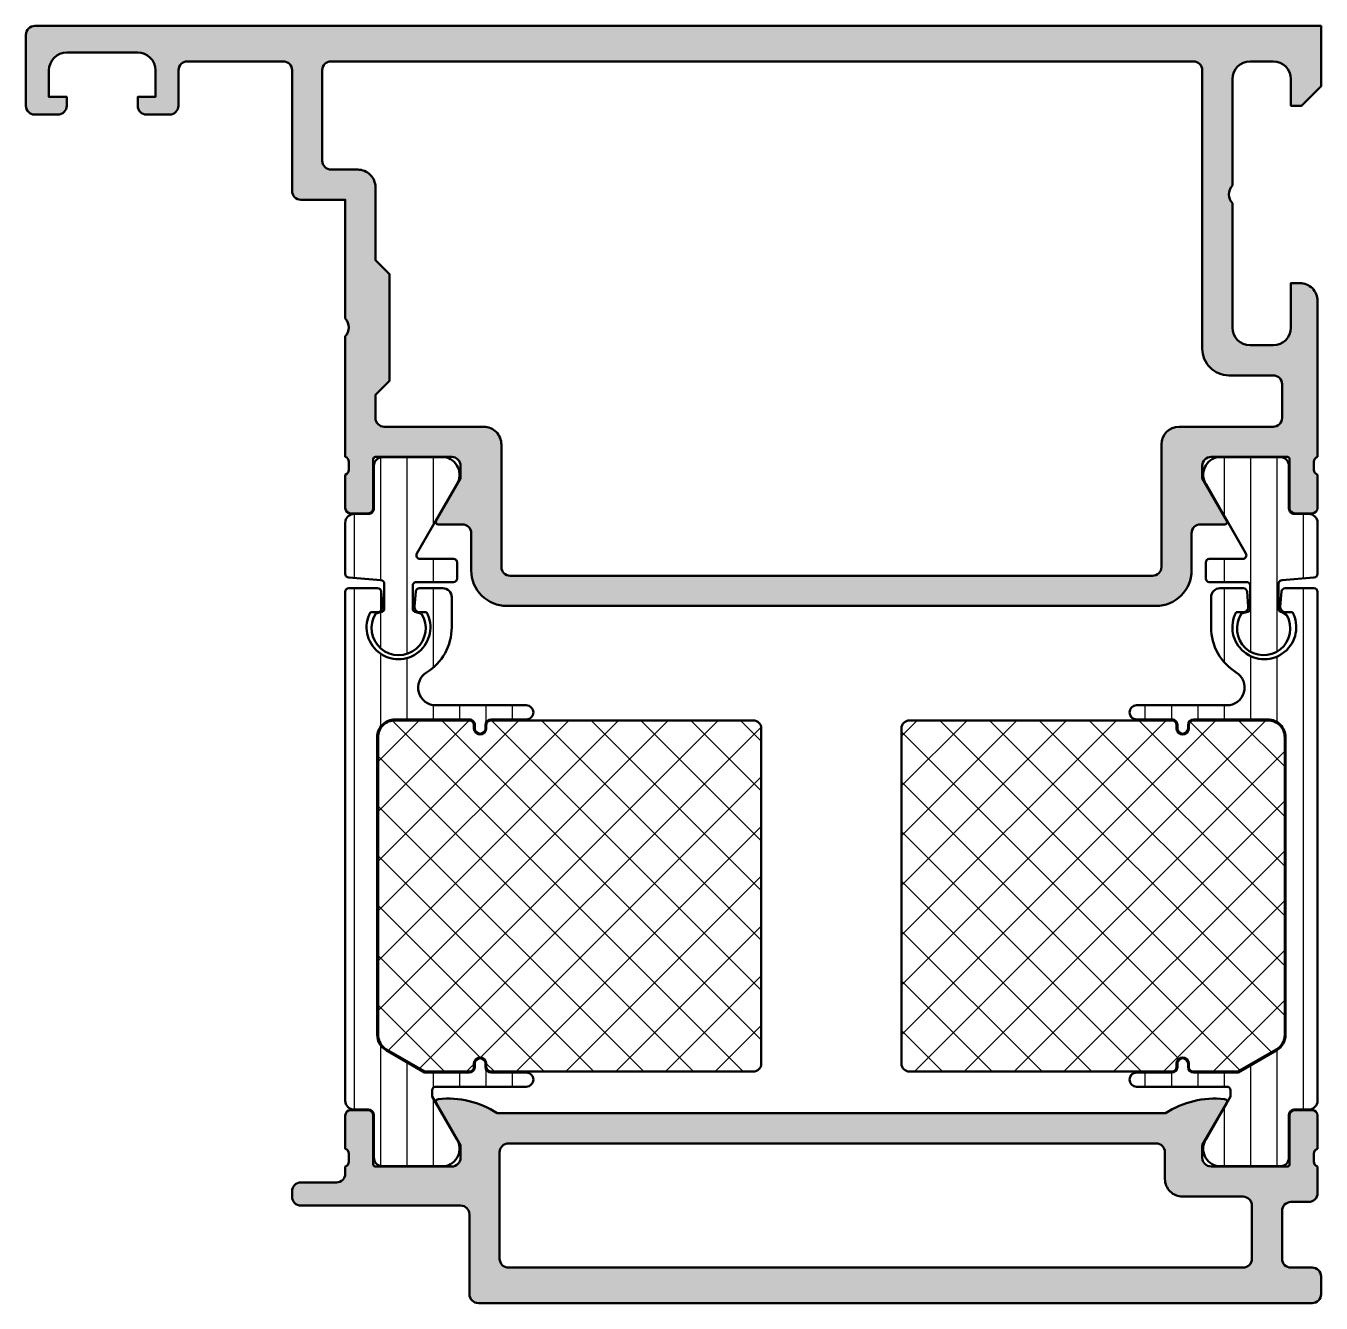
# Model space of a CAD drawing. Extents: x -20 to 53, y 3 to 75.
import ezdxf

# ---------------------------------------------------------------- set-up
doc = ezdxf.new("R2010")
doc.units = 0
for name, color, linetype, lineweight in [('0S-Alu contour', 7, 'Continuous', 50), ('0S-Alu hatch', 252, 'Continuous', 25), ('0S-Plastic contour', 254, 'Continuous', 50), ('0S-Plastic hatch', 253, 'Continuous', 25), ('0S-PT contour', 91, 'Continuous', 50), ('0S-PT hatch', 103, 'Continuous', 25)]:
    doc.layers.add(name, color=color, linetype=linetype, lineweight=lineweight)
pattern_1 = [(90, (0, 0), (-1.4859, 0), [])]
pattern_2 = [(135, (0, 0), (-1.403165018917055, -1.403165018917055), []), (225, (0, 0), (1.403165018917055, -1.403165018917055), [])]

# ---------------------------------------------------------------- blocks, each defined once
blk = doc.blocks.new('398120__7F44C3CD_49FF_48DA_9946_6EBFAB16C471_')
at = {"layer": '0S-Alu hatch'}
h = blk.add_hatch(color=256, dxfattribs=at)
edge = h.paths.add_edge_path()
edge.add_line((-20.00000000000014, 74.49995422154768), (-20.00000000000014, 70.5000000000101))
edge.add_arc((-19.49996948242184, 70.50003051757781), 0.5000305185095606, 180.0034968421549, 269.9965031559772)
edge.add_line((-19.50000000000522, 69.99999999999952), (-18.19999694824747, 69.99999999999942))
edge.add_arc((-18.19996642880189, 70.4999694833525), 0.4999694842845764, 269.9965025156924, 360.0069945406403)
edge.add_line((-17.69999694824283, 70.50003051850898), (-17.69999694824245, 71.00000000000021))
edge.add_line((-17.69999694824245, 71.00000000000021), (-18.69999694824249, 70.99999999999989))
edge.add_line((-18.69999694824249, 70.99999999999989), (-18.6999969482424, 72.49999999999962))
edge.add_ellipse((-17.69993187314494, 72.49993492490219), major_axis=(-1.000065077214713, 0), ratio=1, start_angle=270.0037282858344, end_angle=359.99627171418564, ccw=False)
edge.add_line((-17.69999694824279, 73.49999999999964), (-13.69999694824283, 73.49999999999987))
edge.add_ellipse((-13.70001368614057, 72.49998326210176), major_axis=(-1.000016738038183, 0), ratio=1, start_angle=180.0009589945736, end_angle=269.99904100515363, ccw=False)
edge.add_line((-12.69999694824246, 72.49999999999476), (-12.69999694824246, 70.99999999999976))
edge.add_line((-12.69999694824246, 70.99999999999976), (-13.69999694824246, 70.99999999999976))
edge.add_line((-13.69999694824246, 70.99999999999976), (-13.69999694824248, 70.49999999999963))
edge.add_arc((-13.1999862182868, 70.5000107299551), 0.5000107300708054, 180.0012295357285, 269.998770464053)
edge.add_line((-13.19999694824234, 69.99999999999942), (-11.89999389648511, 69.99999999999974))
edge.add_arc((-11.89998357637414, 70.4999896798893), 0.4999896799960634, 269.9988173779864, 360.0011826219717)
edge.add_line((-11.39999389648459, 70.49999999999989), (-11.39999389648439, 72.49999999999984))
edge.add_ellipse((-10.8999857345269, 72.4999918380425), major_axis=(-0.5000081620241157, 0), ratio=1, start_angle=270.0009352761508, end_angle=359.99906472380104, ccw=False)
edge.add_line((-10.89999389648425, 73), (-5.499984741216451, 72.99999999999964))
edge.add_ellipse((-5.499969481490372, 72.50003051501756), major_axis=(-0.4999694852149618, 0), ratio=1, start_angle=179.993005459464, end_angle=270.001748742527, ccw=False)
edge.add_line((-5.000000000000929, 72.49996947986187), (-5.00000000000022, 65.69967314111987))
edge.add_arc((-4.499991838042667, 65.6996813030772), 0.500008162024169, 180.0009352761989, 269.9990647238342)
edge.add_line((-4.500000000000156, 65.19967314111965), (-2.000000000000191, 65.19968839990882))
edge.add_line((-2.000000000000191, 65.19968839990882), (-2.000000000000476, 58.50017020381471))
edge.add_ellipse((-2.525024219871684, 58.00016275935323), major_axis=(-0.7250226727270529, 0), ratio=1, start_angle=136.3989482371451, end_angle=223.6019249855691, ccw=False)
edge.add_line((-1.999992379642259, 57.50016331663996), (-2.000000000000305, 50.70000762939465))
edge.add_ellipse((-2.078836446543364, 50.43248703740153), major_axis=(-0.2788950563274458, 0), ratio=1, start_angle=178.835410625902, end_angle=253.5801235805051, ccw=False)
edge.add_line((-1.799999000000303, 50.42681862940315), (-1.799999000000305, 49.97322462940316))
edge.add_ellipse((-2.078867095643474, 49.96756396992609), major_axis=(-0.2789255417371507, 0), ratio=1, start_angle=106.42459455535479, end_angle=181.1628700728881, ccw=False)
edge.add_line((-2.000000000000305, 49.70002062940316), (-2.000000000000305, 47.82000962939465))
edge.add_arc((-1.700000000000301, 47.82000962939465), 0.3000000000000043, 180, 270)
edge.add_line((-1.700000000000301, 47.52000962939464), (-0.7200256809575336, 47.52000962939464))
edge.add_arc((-0.7200256809575265, 47.82000962939465), 0.3000000000000114, 269.9999999999986, 360)
edge.add_line((-0.4200256809575152, 47.82000962939465), (-0.4200256809575081, 50.58000762939465))
edge.add_ellipse((-0.3000256809575194, 50.58000762939465), major_axis=(-0.1199999999999886, 0), ratio=1, start_angle=269.9999999999992, end_angle=360, ccw=False)
edge.add_line((-0.3000256809575177, 50.70000762939464), (3.999999999999829, 50.70000762939411))
edge.add_ellipse((4.000010320110637, 50.20001794950506), major_axis=(-0.4999896799955616, 0), ratio=1, start_angle=179.9988173777202, end_angle=270.0011826219962, ccw=False)
edge.add_line((4.499999999999694, 50.20000762939445), (4.499999999999637, 49.49999542236381))
edge.add_line((4.499999999999637, 49.49999542236381), (3.111755371093124, 47.09548492431588))
edge.add_arc((3.238705966638747, 47.03879453779883), 0.1390332824644504, 155.9366245845909, 266.6097434881473)
edge.add_line((3.230484008788778, 46.90000457763617), (4.59999999999917, 46.90000457763659))
edge.add_ellipse((4.599999999999586, 46.40000457763622), major_axis=(-0.5000000000003766, 0), ratio=1, start_angle=180, end_angle=270.00000000004775, ccw=False)
edge.add_line((5.099999999999962, 46.40000457763622), (5.099999999999489, 44.30290475058338))
edge.add_arc((7.099999999999297, 44.30290475058348), 1.999999999999808, 180, 270.000000000008)
edge.add_line((7.099999999999575, 42.30290475058366), (43.7000030517566, 42.3029047505839))
edge.add_arc((43.70000305175729, 44.30290475058366), 1.999999999999765, 269.9999999999803, 360)
edge.add_line((45.70000305175706, 44.30290475058366), (45.70000305175724, 46.40000457763706))
edge.add_ellipse((46.20000305175707, 46.40000457763685), major_axis=(-0.4999999999998224, 0), ratio=1, start_angle=270, end_angle=360, ccw=False)
edge.add_line((46.20000305175707, 46.90000457763667), (47.56953430175797, 46.90000457763639))
edge.add_arc((47.56129753256982, 47.03880353374124), 0.1390431392858201, 273.396129949632, 384.0575019780871)
edge.add_line((47.68826293945269, 47.09548492431632), (46.30001831054687, 49.49999542236342))
edge.add_line((46.30001831054687, 49.49999542236342), (46.30001831054662, 50.20000762940475))
edge.add_ellipse((46.8000030538527, 50.20002288958054), major_axis=(-0.4999847435389595, 0), ratio=1, start_angle=-90.00699432653659, end_angle=0.0017487408159126971, ccw=False)
edge.add_line((46.80006408900364, 50.7000076293941), (51.10002873271433, 50.69998678683136))
edge.add_ellipse((51.10002873271433, 50.57998678683136), major_axis=(-0.1199999999999974, 0), ratio=1, start_angle=180, end_angle=270, ccw=False)
edge.add_line((51.22002873271433, 50.57998678683135), (51.22002873271433, 47.81998878683135))
edge.add_arc((51.52002873271434, 47.81998878683135), 0.2999999999999971, 180, 270)
edge.add_line((51.52002873271434, 47.51998878683136), (52.50000305175713, 47.51998878683135))
edge.add_arc((52.50000305175713, 47.81998878683135), 0.2999999999999971, 270, 360)
edge.add_line((52.80000305175712, 47.81998878683135), (52.80000305175712, 49.69999978683988))
edge.add_ellipse((52.87887014740029, 49.96754312736282), major_axis=(-0.2789255417371423, 0), ratio=1, start_angle=-1.1628700728879835, end_angle=73.57540544464621, ccw=False)
edge.add_line((52.60000205175712, 49.97320378683988), (52.60000205175712, 50.42679778683987))
edge.add_ellipse((52.87883949830016, 50.43246619483824), major_axis=(-0.2788950563274235, 0), ratio=1, start_angle=-73.58012358050843, end_angle=1.16458937409692, ccw=False)
edge.add_line((52.80000305175712, 50.69998678683135), (52.80000305175802, 59.50001525878858))
edge.add_arc((51.80000305164117, 59.5000152587884), 1.000000000116848, 0, 90.00087426482477)
edge.add_line((51.79998779284144, 60.50001525878883), (51.30000305175758, 60.50001525878837))
edge.add_line((51.30000305175758, 60.50001525878837), (51.30000305175755, 58.00001525878904))
edge.add_ellipse((50.29991565428418, 58.00010265625176), major_axis=(-1.000087401292189, 0), ratio=1, start_angle=90.00501389832198, end_angle=179.994992931788, ccw=False)
edge.add_line((50.30000317096655, 57.00001525878882), (48.99995434284195, 57.00001525878914))
edge.add_ellipse((49.0000131405705, 58.00007405651776), major_axis=(-1.00005879945709, 0), ratio=1, start_angle=0.0033686639744132663, end_angle=89.9966313363829, ccw=False)
edge.add_line((47.99995434284189, 58.00001525878674), (47.99995434284205, 65.00001526045014))
edge.add_ellipse((48.52492478359081, 65.49998366327691), major_axis=(-0.7249568038753034, 0), ratio=1, start_angle=-43.60785378746351, end_angle=43.602621782773895, ccw=False)
edge.add_line((47.99999999999957, 66.00000000206674), (47.99999999999974, 71.99999999999967))
edge.add_ellipse((49.00005492741263, 71.99994507258666), major_axis=(-1.000054928921317, 0), ratio=1, start_angle=270.0031469360502, end_angle=359.9968530639975, ccw=False)
edge.add_line((49.00000000000029, 72.99999999999955), (50.30000305175783, 72.99999999999987))
edge.add_ellipse((50.29997722375012, 71.99997417199238), major_axis=(-1.000025828341028, 0), ratio=1, start_angle=180.0014797973691, end_angle=269.9985202023853, ccw=False)
edge.add_line((51.3000030517576, 71.99999999999582), (51.3000030517576, 70.49999999999964))
edge.add_line((51.3000030517576, 70.49999999999964), (51.89999389648392, 70.49999999999997))
edge.add_line((51.89999389648392, 70.49999999999997), (52.99999999999955, 71.60000610351526))
edge.add_line((52.99999999999955, 71.60000610351526), (52.99999999999999, 74.99999999999999))
edge.add_line((52.99999999999999, 74.99999999999999), (-19.50000000000576, 74.99999999999987))
edge.add_arc((-19.50001526018644, 74.50001525669366), 0.4999847435390949, 89.998251258746, 180.0069943259561)
edge = h.paths.add_edge_path()
edge.add_ellipse((-2.799996947776421, 72.50000305129183), major_axis=(-0.4999847419092302, 0), ratio=1, start_angle=-89.99825141756958, end_angle=0.0017485271769146493, ccw=False)
edge.add_line((-2.800012206571089, 72.99998779296821), (45.79995434283734, 72.99998779296858))
edge.add_ellipse((45.79998486228364, 72.50001830961637), major_axis=(-0.4999694842837123, 0), ratio=1, start_angle=179.9930054594119, end_angle=270.0034974843906, ccw=False)
edge.add_line((46.29995434284183, 72.49995727446024), (46.29995434284181, 56.80001068115172))
edge.add_arc((47.79995434284164, 56.80001068115172), 1.499999999999836, 180, 270.0000000000041)
edge.add_line((47.79995434284175, 55.30001068115189), (50.30000305175736, 55.30001068115199))
edge.add_ellipse((50.30000305175754, 54.80001068115221), major_axis=(-0.4999999999997798, 0), ratio=1, start_angle=180, end_angle=270.00000000002035, ccw=False)
edge.add_line((50.80000305175732, 54.80001068115223), (50.80000305175758, 52.90001068115215))
edge.add_ellipse((50.300003051758, 52.90001068115215), major_axis=(-0.4999999999995782, 0), ratio=1, start_angle=89.99999999996339, end_angle=180, ccw=False)
edge.add_line((50.30000305175768, 52.40001068115258), (45.00001831055003, 52.40001068115223))
edge.add_arc((45.00001831055, 51.40001068115229), 0.9999999999999253, 89.99999999999837, 179.9998349564778)
edge.add_line((44.00001831055423, 51.40001356172532), (44.00000305175705, 44.5028742330046))
edge.add_ellipse((43.49999232068499, 44.50291548324206), major_axis=(-0.5000107327736103, 0), ratio=1, start_angle=90.00122966388119, end_angle=179.9952731724382, ccw=False)
edge.add_line((43.50000305175703, 44.0029047505836), (7.299999999999755, 44.00290475058338))
edge.add_ellipse((7.300010731072752, 44.50291548324301), major_axis=(-0.5000107327747856, 0), ratio=1, start_angle=0.004726827407694145, end_angle=89.99877033601058, ccw=False)
edge.add_line((6.799999999999506, 44.50287423300653), (6.799984741218906, 51.40001068115086))
edge.add_arc((5.799986788374745, 51.40001272830808), 0.9999979528462567, 359.9998827062908, 450.000117294064)
edge.add_line((5.799984741211325, 52.40001068115225), (0.2000032607960023, 52.40001068115201))
edge.add_ellipse((0.2000032607957252, 52.90001068115227), major_axis=(-0.5000000000002629, 0), ratio=1, start_angle=0, end_angle=90.00000000003178, ccw=False)
edge.add_line((-0.2999967392045448, 52.9000106811521), (-0.2999967392046514, 54.20015538529471))
edge.add_line((-0.2999967392046514, 54.20015538529471), (0.5000076203579908, 55.00015974485743))
edge.add_line((0.5000076203579908, 55.00015974485743), (0.5000076203579411, 61.00016574321989))
edge.add_line((0.5000076203579411, 61.00016574321989), (-0.2999967392047864, 61.80017010278243))
edge.add_line((-0.2999967392047864, 61.80017010278243), (-0.2999818984778458, 65.89967640190994))
edge.add_arc((-1.29997005404752, 65.89967277857994), 0.9999881555762389, 0.0002076039762187, 90.00066666754309)
edge.add_line((-1.299981689453346, 66.89966093408847), (-2.7999816894527, 66.89966093408862))
edge.add_ellipse((-2.799992009563439, 67.39965061408486), major_axis=(-0.4999896801027469, 0), ratio=1, start_angle=-0.0011826219716795094, end_angle=90.00118262198811, ccw=False)
edge.add_line((-3.299981689559672, 67.39966093419524), (-3.299981689452827, 72.49998779297933))
at = {"layer": '0S-Alu contour', "color": 7}
for points in [[(-20.00000000000014, 74.49995422154768), (-20.00000000000014, 70.5000000000101)], [(51.3000030517576, 71.99999999999582), (51.3000030517576, 70.49999999999964), (51.89999389648392, 70.49999999999997), (52.99999999999955, 71.60000610351526), (52.99999999999999, 74.99999999999999), (-19.50000000000576, 74.99999999999987)], [(-17.69999694824279, 73.49999999999964), (-13.69999694824283, 73.49999999999987)], [(-17.69999694824283, 70.50003051850898), (-17.69999694824245, 71.00000000000021), (-18.69999694824249, 70.99999999999989), (-18.6999969482424, 72.49999999999962)], [(-12.69999694824246, 72.49999999999476), (-12.69999694824246, 70.99999999999976), (-13.69999694824246, 70.99999999999976), (-13.69999694824248, 70.49999999999963)], [(-11.39999389648459, 70.49999999999989), (-11.39999389648439, 72.49999999999984)], [(-10.89999389648425, 73), (-5.499984741216451, 72.99999999999964)], [(-5.000000000000929, 72.49996947986187), (-5.00000000000022, 65.69967314111987)], [(-3.299981689559672, 67.39966093419524), (-3.299981689452827, 72.49998779297933)], [(-2.800012206571089, 72.99998779296821), (45.79995434283734, 72.99998779296858)], [(46.29995434284183, 72.49995727446024), (46.29995434284181, 56.80001068115172)], [(49.00000000000029, 72.99999999999955), (50.30000305175783, 72.99999999999987)], [(47.99999999999957, 66.00000000206674), (47.99999999999974, 71.99999999999967)], [(-19.50000000000522, 69.99999999999952), (-18.19999694824747, 69.99999999999942)], [(-13.19999694824234, 69.99999999999942), (-11.89999389648511, 69.99999999999974)], [(-1.299981689453346, 66.89966093408847), (-2.7999816894527, 66.89966093408862)], [(-0.2999967392045448, 52.9000106811521), (-0.2999967392046514, 54.20015538529471), (0.5000076203579908, 55.00015974485743), (0.5000076203579411, 61.00016574321989), (-0.2999967392047864, 61.80017010278243), (-0.2999818984778458, 65.89967640190994)], [(-4.500000000000156, 65.19967314111965), (-2.000000000000191, 65.19968839990882), (-2.000000000000476, 58.50017020381471)], [(47.99995434284189, 58.00001525878674), (47.99995434284205, 65.00001526045014)], [(51.79998779284144, 60.50001525878883), (51.30000305175758, 60.50001525878837), (51.30000305175755, 58.00001525878904)], [(52.80000305175712, 50.69998678683135), (52.80000305175802, 59.50001525878858)], [(-1.999992379642259, 57.50016331663996), (-2.000000000000305, 50.70000762939465)], [(50.30000317096655, 57.00001525878882), (48.99995434284195, 57.00001525878914)], [(47.79995434284175, 55.30001068115189), (50.30000305175736, 55.30001068115199)], [(50.80000305175732, 54.80001068115223), (50.80000305175758, 52.90001068115215)], [(5.799984741211325, 52.40001068115225), (0.2000032607960022, 52.40001068115201)], [(50.30000305175768, 52.40001068115258), (45.00001831055003, 52.40001068115223)], [(6.799999999999506, 44.50287423300653), (6.799984741218906, 51.40001068115086)], [(44.00001831055423, 51.40001356172532), (44.00000305175705, 44.5028742330046)], [(-1.799999000000303, 50.42681862940315), (-1.799999000000305, 49.97322462940316)], [(-0.4200256809575152, 47.82000962939465), (-0.4200256809575081, 50.58000762939465)], [(-0.3000256809575177, 50.70000762939464), (3.999999999999829, 50.70000762939411)], [(46.80006408900364, 50.7000076293941), (51.10002873271433, 50.69998678683136)], [(51.22002873271433, 50.57998678683135), (51.22002873271433, 47.81998878683135)], [(52.60000205175712, 49.97320378683988), (52.60000205175712, 50.42679778683987)], [(-2.000000000000305, 49.70002062940316), (-2.000000000000305, 47.82000962939465)], [(4.499999999999694, 50.20000762939445), (4.499999999999637, 49.49999542236381), (3.111755371093124, 47.09548492431588)], [(47.68826293945269, 47.09548492431632), (46.30001831054687, 49.49999542236342), (46.30001831054662, 50.20000762940475)], [(52.80000305175712, 47.81998878683135), (52.80000305175712, 49.69999978683988)], [(-1.700000000000301, 47.52000962939464), (-0.7200256809575336, 47.52000962939464)], [(51.52002873271434, 47.51998878683136), (52.50000305175713, 47.51998878683135)], [(3.230484008788778, 46.90000457763617), (4.59999999999917, 46.90000457763659)], [(46.20000305175707, 46.90000457763667), (47.56953430175797, 46.90000457763639)], [(5.099999999999962, 46.40000457763622), (5.099999999999489, 44.30290475058338)], [(45.70000305175706, 44.30290475058366), (45.70000305175724, 46.40000457763706)], [(43.50000305175703, 44.0029047505836), (7.299999999999755, 44.00290475058338)], [(7.099999999999575, 42.30290475058366), (43.7000030517566, 42.3029047505839)]]:
    blk.add_lwpolyline(points, dxfattribs=at)
for centre, radius, start, end in [((-19.50001526018644, 74.50001525669366), 0.4999847435390949, 89.998251258746, 180.0069943259561), ((-19.49996948242184, 70.50003051757781), 0.5000305185095606, 180.0034968421549, 269.9965031559772), ((-18.19996642880189, 70.4999694833525), 0.4999694842845764, 269.9965025156924, 0.0069945406403398), ((-13.1999862182868, 70.5000107299551), 0.5000107300708054, 180.0012295357285, 269.998770464053), ((-11.89998357637414, 70.4999896798893), 0.4999896799960634, 269.9988173779864, 0.0011826219716948), ((-1.29997005404752, 65.89967277857994), 0.9999881555762389, 0.0002076039762187, 90.00066666754309), ((-4.499991838042667, 65.6996813030772), 0.500008162024169, 180.0009352761989, 269.9990647238342), ((51.80000305164117, 59.5000152587884), 1.000000000116848, 0, 90.00087426482477), ((47.79995434284164, 56.80001068115172), 1.499999999999836, 180, 270.0000000000041), ((5.799986788374745, 51.40001272830808), 0.9999979528462567, 359.9998827062908, 90.00011729406407), ((45.00001831055, 51.40001068115229), 0.9999999999999253, 89.99999999999837, 179.9998349564778), ((-1.700000000000301, 47.82000962939465), 0.3000000000000043, 180, 270), ((-0.7200256809575265, 47.82000962939465), 0.3000000000000114, 269.9999999999986, 0), ((51.52002873271434, 47.81998878683135), 0.2999999999999971, 180, 270), ((52.50000305175713, 47.81998878683135), 0.2999999999999971, 270, 0), ((3.238705966638747, 47.03879453779883), 0.1390332824644504, 155.9366245845909, 266.6097434881473), ((47.56129753256982, 47.03880353374124), 0.1390431392858201, 273.396129949632, 24.05750197808718), ((7.099999999999297, 44.30290475058348), 1.999999999999808, 180, 270.000000000008), ((43.70000305175729, 44.30290475058366), 1.999999999999765, 269.9999999999803, 0)]:
    blk.add_arc(centre, radius, start, end, dxfattribs=at)
at = {"layer": '0S-Alu contour', "color": 7, "extrusion": (0, 0, -1)}
for centre, radius, start, end in [((17.69993187314494, 72.49993492490219), 1.000065077214713, 0.003728285814337, 89.99627171416557), ((13.70001368614057, 72.49998326210176), 1.000016738038183, 90.00095899484636, 179.9990410054264), ((10.8999857345269, 72.4999918380425), 0.5000081620241157, 0.0009352761989486, 89.99906472384919), ((5.499969481490372, 72.50003051501756), 0.4999694852149619, 89.998251257473, 180.0069945405361), ((2.799996947776421, 72.50000305129183), 0.4999847419092302, 359.9982514728231, 89.9982514175697), ((-45.79998486228364, 72.50001830961637), 0.4999694842837123, 89.99650251560941, 180.0069945405882), ((-49.00005492741263, 71.99994507258666), 1.000054928921317, 0.0031469360025308, 89.99685306394981), ((-50.29997722375012, 71.99997417199238), 1.000025828341028, 90.00147979761473, 179.9985202026309), ((2.799992009563439, 67.39965061408486), 0.4999896801027469, 269.9988173780119, 0.0011826219716948), ((-48.52492478359081, 65.49998366327691), 0.7249568038753034, 316.3973782172261, 43.60785378746349), ((2.525024219871684, 58.00016275935323), 0.7250226727270529, 136.3980750144309, 223.601051762855), ((-49.0000131405705, 58.00007405651776), 1.00005879945709, 270.0033686636171, 359.9966313360256), ((-50.29991565428418, 58.00010265625176), 1.000087401292189, 180.0050070682121, 269.994986101678), ((-50.30000305175754, 54.80001068115221), 0.4999999999997798, 89.99999999997966, 180), ((-0.2000032607957252, 52.90001068115227), 0.5000000000002629, 269.9999999999682, 0), ((-50.300003051758, 52.90001068115215), 0.4999999999995782, 180, 270.0000000000366), ((2.078836446543364, 50.43248703740153), 0.2788950563274458, 106.4198764194949, 181.1645893740981), ((0.3000256809575194, 50.58000762939465), 0.1199999999999886, 0, 90.00000000000081), ((-4.000010320110637, 50.20001794950506), 0.4999896799955616, 89.9988173780038, 180.0011826222798), ((-46.8000030538527, 50.20002288958054), 0.4999847435389595, 359.9982512591841, 90.00699432653659), ((-51.10002873271433, 50.57998678683136), 0.1199999999999974, 90, 180), ((-52.87883949830016, 50.43246619483824), 0.2788950563274235, 358.8354106259031, 73.58012358050841), ((2.078867095643474, 49.96756396992609), 0.2789255417371507, 178.8371299271119, 253.5754054446452), ((-52.87887014740029, 49.96754312736282), 0.2789255417371423, 286.4245945553538, 1.162870072888105), ((-4.599999999999586, 46.40000457763622), 0.5000000000003766, 89.99999999995227, 180), ((-46.20000305175707, 46.40000457763685), 0.4999999999998224, 0, 90), ((-7.300010731072752, 44.50291548324301), 0.5000107327747856, 270.0012296639894, 359.9952731725923), ((-43.49999232068499, 44.50291548324206), 0.5000107327736103, 180.0047268275618, 269.9987703361188)]:
    blk.add_arc(centre, radius, start, end, dxfattribs=at)
blk = doc.blocks.new('284683__A9B4111C_5430_49BA_9FA2_7F3553CD25BF___827B0CE9_3824_49E4_9172_0B1C0E0060BE_')
at = {"layer": '0S-Plastic hatch'}
h = blk.add_hatch(dxfattribs=at)
h.set_pattern_fill('ANSI31', color=256, scale=0.4680000000000001, angle=45, style=0)
h.set_pattern_definition(pattern_1)
edge = h.paths.add_edge_path()
edge.add_line((-2.000000000001961, 46.99000289441411), (-2.000000000001961, 44.10749724866215))
edge.add_arc((-1.799595988753964, 44.10788902240639), 0.2004043941907275, 180.1120085038914, 269.8836202750908)
edge.add_line((-1.800003051759773, 43.90748504163091), (-1.9682e-12, 43.74998382092778))
edge.add_ellipse((-0.0004042574476491, 43.54958264549837), major_axis=(-0.2004015831713157, 0), ratio=1, start_angle=180.1112080115298, end_angle=269.8844207674583, ccw=False)
edge.add_line((0.1999969482402264, 43.54997161389653), (0.1999969482402264, 42.14997581006352))
edge.add_ellipse((-0.0004070419554148, 42.15036757813797), major_axis=(-0.2004043731273318, 0), ratio=1, start_angle=90.11419246348783, end_angle=179.8879931053385, ccw=False)
edge.add_line((-7.6293964923e-06, 41.94996360303227), (-0.2820171814662515, 41.86917561648444))
edge.add_arc((1.008811198205485, 41.05304112653302), 1.527191347360967, 147.6966175416261, 391.8860983687579)
edge.add_line((2.30554918375423, 41.85975297613559), (1.999999999998038, 41.94996360303227))
edge.add_ellipse((2.000396591833435, 42.15036475752204), major_axis=(-0.200401546914977, 0), ratio=1, start_angle=0.11120204489219532, end_angle=89.8866123862843, ccw=False)
edge.add_line((1.79999542236132, 42.14997581006351), (1.79999542236132, 43.44999602795903))
edge.add_ellipse((2.000357587038885, 43.4496155242861), major_axis=(-0.2003625259805955, 0), ratio=1, start_angle=270.1044375530876, end_angle=359.891190892381, ccw=False)
edge.add_line((1.9999923706035, 43.64997771741215), (4.099990844724608, 43.64997771741215))
edge.add_arc((4.099594252889218, 43.85037887190192), 0.2004015469149663, 270.1133876137138, 359.8887979551078)
edge.add_line((4.29999542236132, 43.8499899244434), (4.29999542236132, 44.74998382092778))
edge.add_arc((4.099573298766927, 44.74957392014625), 0.2004225427558959, 0.1171804371410508, 89.8806339940371)
edge.add_line((4.099990844724608, 44.94999602795902), (2.212425701842377, 44.94999602795902))
edge.add_ellipse((2.212425701842377, 45.14999602795903), major_axis=(-0.2000000000000028, 0), ratio=1, start_angle=-29.879840183826218, end_angle=90, ccw=False)
edge.add_line((2.039011283690774, 45.24963256531928), (4.285481498097503, 49.1595468944141))
edge.add_arc((3.444228849106153, 49.70018181969126), 0.999996070924485, 327.2729839001594, 441.8183919481002)
edge.add_line((3.586539498097508, 50.68999989441412), (0.1099979999977592, 50.68999999999999))
edge.add_arc((0.109995360372686, 50.19000402256136), 0.4999959774455904, 89.99969751881414, 180.0003024817733)
edge.add_line((-0.3900006170659367, 50.19000138293116), (-0.3896686724080354, 47.79004449382715))
edge.add_ellipse((-0.68966866953847, 47.79000299999997), major_axis=(-0.2999999999999974, 0), ratio=1, start_angle=90.00000746561773, end_angle=180.0079247372468, ccw=False)
edge.add_line((-0.689668630448587, 47.49000299999997), (-1.500000065151766, 47.4900028944141))
edge.add_arc((-1.500000000001961, 46.99000289441412), 0.5, 90.00000746561778, 180)
at = {"layer": '0S-Plastic contour', "color": 7}
for points in [[(3.586539498097508, 50.68999989441412), (0.1099979999977592, 50.68999999999999)], [(-0.3900006170659367, 50.19000138293116), (-0.3896686724080354, 47.79004449382715)], [(2.039011283690774, 45.24963256531928), (4.285481498097503, 49.1595468944141)], [(-0.689668630448587, 47.49000299999997), (-1.500000065151766, 47.4900028944141)], [(-2.000000000001961, 46.99000289441411), (-2.000000000001961, 44.10749724866215)], [(4.099990844724608, 44.94999602795902), (2.212425701842377, 44.94999602795902)], [(4.29999542236132, 43.8499899244434), (4.29999542236132, 44.74998382092778)], [(-1.800003051759773, 43.90748504163091), (-1.9682e-12, 43.74998382092778)], [(0.1999969482402264, 43.54997161389653), (0.1999969482402264, 42.14997581006352)], [(1.79999542236132, 42.14997581006351), (1.79999542236132, 43.44999602795903)], [(1.9999923706035, 43.64997771741215), (4.099990844724608, 43.64997771741215)], [(-7.6293964923e-06, 41.94996360303227), (-0.2820171814662515, 41.86917561648444)], [(2.30554918375423, 41.85975297613559), (1.999999999998038, 41.94996360303227)]]:
    blk.add_lwpolyline(points, dxfattribs=at)
for centre, radius, start, end in [((0.109995360372686, 50.19000402256136), 0.4999959774455904, 89.99969751881414, 180.0003024817733), ((3.444228849106153, 49.70018181969126), 0.999996070924485, 327.2729839001594, 81.8183919481002), ((-1.500000000001961, 46.99000289441412), 0.5, 90.00000746561778, 180), ((4.099573298766927, 44.74957392014625), 0.2004225427558959, 0.1171804371410508, 89.8806339940371), ((-1.799595988753964, 44.10788902240639), 0.2004043941907275, 180.1120085038914, 269.8836202750908), ((4.099594252889218, 43.85037887190192), 0.2004015469149663, 270.1133876137138, 359.8887979551078), ((1.008811198205485, 41.05304112653302), 1.527191347360967, 147.6966175416261, 31.88609836875793)]:
    blk.add_arc(centre, radius, start, end, dxfattribs=at)
at = {"layer": '0S-Plastic contour', "color": 7, "extrusion": (0, 0, -1)}
for centre, radius, start, end in [((0.68966866953847, 47.79000299999997), 0.2999999999999974, 179.9920752627532, 269.9999925343823), ((-2.212425701842377, 45.14999602795903), 0.2000000000000028, 270, 29.87984018382625), ((0.0004042574476491, 43.54958264549837), 0.2004015831713157, 90.1155792325417, 179.8887919884702), ((-2.000357587038885, 43.4496155242861), 0.2003625259805955, 0.1088091076189598, 89.89556244691236), ((0.0004070419554148, 42.15036757813797), 0.2004043731273318, 180.1120068946615, 269.8858075365122), ((-2.000396591833435, 42.15036475752204), 0.200401546914977, 270.1133876137157, 359.8887979551078)]:
    blk.add_arc(centre, radius, start, end, dxfattribs=at)
blk = doc.blocks.new('284683__1F37A51E_91F3_4833_B183_6E9B24E6EA58___A45B7B43_540A_4FCF_8498_EE6A58F6BBFC_')
at = {"layer": '0S-Plastic hatch'}
h = blk.add_hatch(dxfattribs=at)
h.set_pattern_fill('ANSI31', color=256, scale=0.4680000000000001, angle=45, style=0)
h.set_pattern_definition(pattern_1)
edge = h.paths.add_edge_path()
edge.add_line((-2.00000610352076, 43.09995264472352), (-1.999999985073472, 14.40999689337648))
edge.add_arc((-1.499999985073486, 14.40999700000696), 0.5000000000000071, 180.0000122241782, 270.0000000000008)
edge.add_line((-1.499999985073479, 13.90999700000695), (-0.6896686666686449, 13.90999700000695))
edge.add_ellipse((-0.6896686666686513, 13.60999700000694), major_axis=(-0.3000000000000114, 0), ratio=1, start_angle=180, end_angle=269.99999999999875, ccw=False)
edge.add_line((-0.3896686666686406, 13.60999700000695), (-0.3900006170656596, 11.20999861707064))
edge.add_arc((0.109995360372956, 11.20999597744556), 0.4999959774455762, 179.9996975182267, 270.0003024811867)
edge.add_line((0.1099979999980363, 10.71000000000696), (3.586539498097501, 10.71000000000696))
edge.add_arc((3.444228849106146, 11.6998180747298), 0.9999960709244797, 278.1816080518999, 392.7270160998406)
edge.add_line((4.285481498097496, 12.24045300000696), (2.900003051755859, 14.64017239078946))
edge.add_line((2.900003051755859, 14.64017239078946), (2.900003051755859, 14.99996490500255))
edge.add_ellipse((3.100003051755848, 14.99996490500261), major_axis=(-0.1999999999999886, 0), ratio=1, start_angle=270.00000000001626, end_angle=360, ccw=False)
edge.add_line((3.100003051755791, 15.19996490500259), (8.199990844724617, 15.19996490500261))
edge.add_arc((8.199990844724617, 15.59995880148697), 0.3999938964843679, 270, 450)
edge.add_line((8.199990844724617, 15.99995269797134), (6.199987792966759, 15.99995269797146))
edge.add_ellipse((6.199987792966776, 16.29995269797143), major_axis=(-0.2999999999999794, 0), ratio=1, start_angle=0, end_angle=89.9999999999967, ccw=False)
edge.add_line((5.899987792966797, 16.29995269797144), (5.899987792966797, 16.49995269797137))
edge.add_arc((5.599992370603516, 16.49995269797126), 0.2999954223632812, 0, 180)
edge.add_line((5.299996948240234, 16.49995269797126), (5.299996948240234, 16.29995269797141))
edge.add_ellipse((4.999996948240096, 16.29995269797136), major_axis=(-0.3000000000001383, 0), ratio=1, start_angle=90.00000000001342, end_angle=180, ccw=False)
edge.add_line((4.999996948240166, 15.99995269797122), (2.473779296873168, 15.99995269797133))
edge.add_line((2.473779296873168, 15.99995269797133), (0.3000762939433983, 17.25468444556606))
edge.add_ellipse((0.8000825696618562, 18.12079275910141), major_axis=(-1.000074940458411, 0), ratio=1, start_angle=0.0011141101646217066, end_angle=60.0020636361113, ccw=False)
edge.add_line((-0.1999923706074895, 18.1207733127536), (-0.2000049806625128, 34.89997603090218))
edge.add_ellipse((0.7999950193369894, 34.89997711203387), major_axis=(-1.000000000000086, 0), ratio=1, start_angle=-89.99999999999551, end_angle=6.193832132339594e-05, ccw=False)
edge.add_line((0.7999950193369118, 35.89997711203395), (4.999996948240159, 35.89997711203372))
edge.add_ellipse((4.999996948240236, 35.59997711203373), major_axis=(-0.2999999999999971, 0), ratio=1, start_angle=180, end_angle=270.0000000000148, ccw=False)
edge.add_line((5.299996948240234, 35.59997711203372), (5.299996948240234, 35.39997711203385))
edge.add_arc((5.599992370603516, 35.39997711203384), 0.2999954223632812, 180, 360)
edge.add_line((5.899987792966797, 35.39997711203384), (5.899987792966797, 35.59997711203371))
edge.add_ellipse((6.199987792966984, 35.59997711203365), major_axis=(-0.3000000000001872, 0), ratio=1, start_angle=270.000000000001, end_angle=360, ccw=False)
edge.add_line((6.199987792966979, 35.89997711203384), (8.199990844724608, 35.89997711203376))
edge.add_arc((8.199990844724603, 36.29997100851817), 0.3999938964844176, 270.000000000001, 450)
edge.add_line((8.199990844724603, 36.69996490500259), (3.107183946176597, 36.69996490500259))
edge.add_ellipse((3.107183946176574, 37.69996490500253), major_axis=(-0.999999999999943, 0), ratio=1, start_angle=-58.21166935638962, end_angle=90.00000000000131, ccw=False)
edge.add_arc((1.000053194029881, 41.09996490402587), 3.000000000000177, 301.7883306436115, 360.0039970867418)
edge.add_line((4.000053186729886, 41.1001741909981), (3.999993896482536, 42.79995269797129))
edge.add_arc((3.499993896482379, 42.79995269797123), 0.5000000000001635, 0, 90.00000000000733)
edge.add_line((3.499993896482315, 43.2999526979714), (2.173978524997949, 43.29995269797138))
edge.add_arc((2.173978524997934, 43.09995269797139), 0.1999999999999884, 89.99999999999594, 174.9998434473607)
edge.add_line((1.974739633008496, 43.11738439091317), (1.901135558495028, 42.27611244441543))
edge.add_arc((2.199993896479277, 42.24996490500272), 0.3000000000000753, 174.9998434473534, 270.0000000000027)
edge.add_line((2.199993896479291, 41.94996490500265), (2.586716358769038, 41.94996490500258))
edge.add_ellipse((1.000053194030058, 41.09996490402591), major_axis=(-1.799999999999962, 0), ratio=1, start_angle=-28.17864277579929, end_angle=208.1786427757992, ccw=False)
edge.add_line((-0.5866099707089206, 41.94996490500258), (-0.2000061035206997, 41.9499649050027))
edge.add_arc((-0.2000061035206642, 42.24996490500275), 0.3000000000000538, 269.9999999999932, 365.0001565526387)
edge.add_line((0.0988522344635641, 42.27611244441542), (0.025248159950209, 43.1173843909131))
edge.add_arc((-0.1739907320394565, 43.09995269797119), 0.2000000000002302, 5.000156552674131, 90.00000000000813)
edge.add_line((-0.1739907320394849, 43.29995269797142), (-1.800006103520715, 43.29995269797141))
edge.add_arc((-1.800006103520736, 43.09995269797138), 0.2000000000000313, 89.99999999999388, 179.9999847272327)
at = {"layer": '0S-Plastic contour', "color": 7}
for points in [[(-2.00000610352076, 43.09995264472352), (-1.999999985073472, 14.40999689337648)], [(-0.1739907320394849, 43.29995269797142), (-1.800006103520715, 43.29995269797141)], [(0.0988522344635641, 42.27611244441542), (0.025248159950209, 43.1173843909131)], [(1.974739633008496, 43.11738439091317), (1.901135558495028, 42.27611244441543)], [(3.499993896482315, 43.2999526979714), (2.173978524997949, 43.29995269797138)], [(4.000053186729886, 41.1001741909981), (3.999993896482536, 42.79995269797129)], [(-0.5866099707089206, 41.94996490500258), (-0.2000061035206997, 41.9499649050027)], [(2.199993896479291, 41.94996490500265), (2.586716358769038, 41.94996490500258)], [(8.199990844724603, 36.69996490500259), (3.107183946176597, 36.69996490500259)], [(0.7999950193369118, 35.89997711203395), (4.999996948240159, 35.89997711203372)], [(6.199987792966979, 35.89997711203384), (8.199990844724608, 35.89997711203376)], [(5.299996948240234, 35.59997711203372), (5.299996948240234, 35.39997711203385)], [(5.899987792966797, 35.39997711203384), (5.899987792966797, 35.59997711203371)], [(-0.1999923706074895, 18.1207733127536), (-0.2000049806625128, 34.89997603090218)], [(4.999996948240166, 15.99995269797122), (2.473779296873168, 15.99995269797133), (0.3000762939433983, 17.25468444556606)], [(5.299996948240234, 16.49995269797126), (5.299996948240234, 16.29995269797141)], [(5.899987792966797, 16.29995269797144), (5.899987792966797, 16.49995269797137)], [(8.199990844724617, 15.99995269797134), (6.199987792966759, 15.99995269797146)], [(4.285481498097496, 12.24045300000696), (2.900003051755859, 14.64017239078946), (2.900003051755859, 14.99996490500255)], [(3.100003051755791, 15.19996490500259), (8.199990844724617, 15.19996490500261)], [(-1.499999985073479, 13.90999700000695), (-0.6896686666686449, 13.90999700000695)], [(-0.3896686666686406, 13.60999700000695), (-0.3900006170656596, 11.20999861707064)], [(0.1099979999980363, 10.71000000000696), (3.586539498097501, 10.71000000000696)]]:
    blk.add_lwpolyline(points, dxfattribs=at)
for centre, radius, start, end in [((-1.800006103520736, 43.09995269797138), 0.2000000000000313, 89.99999999999388, 179.9999847272327), ((-0.1739907320394565, 43.09995269797119), 0.2000000000002302, 5.000156552674131, 90.00000000000813), ((2.173978524997934, 43.09995269797139), 0.1999999999999884, 89.99999999999594, 174.9998434473607), ((3.499993896482379, 42.79995269797123), 0.5000000000001635, 0, 90.00000000000733), ((-0.2000061035206642, 42.24996490500275), 0.3000000000000538, 269.9999999999932, 5.000156552638735), ((2.199993896479277, 42.24996490500272), 0.3000000000000753, 174.9998434473534, 270.0000000000027), ((1.000053194029881, 41.09996490402587), 3.000000000000177, 301.7883306436115, 0.0039970867418171), ((8.199990844724603, 36.29997100851817), 0.3999938964844176, 270.000000000001, 90), ((5.599992370603516, 35.39997711203384), 0.2999954223632812, 180, 0), ((5.599992370603516, 16.49995269797126), 0.2999954223632812, 0, 180), ((8.199990844724617, 15.59995880148697), 0.3999938964843679, 270, 90), ((-1.499999985073486, 14.40999700000696), 0.5000000000000071, 180.0000122241782, 270.0000000000008), ((3.444228849106146, 11.6998180747298), 0.9999960709244797, 278.1816080518999, 32.72701609984058), ((0.109995360372956, 11.20999597744556), 0.4999959774455762, 179.9996975182267, 270.0003024811867)]:
    blk.add_arc(centre, radius, start, end, dxfattribs=at)
at = {"layer": '0S-Plastic contour', "color": 7, "extrusion": (0, 0, -1)}
for centre, radius, start, end in [((-1.000053194030058, 41.09996490402591), 1.799999999999962, 151.8213572242008, 28.1786427757992), ((-3.107183946176574, 37.69996490500253), 0.999999999999943, 269.9999999999987, 58.21166935638961), ((-0.7999950193369894, 34.89997711203387), 1.000000000000086, 359.9999380616787, 89.99999999999555), ((-4.999996948240236, 35.59997711203373), 0.2999999999999971, 89.99999999998523, 180), ((-6.199987792966984, 35.59997711203365), 0.3000000000001872, 0, 89.99999999999898), ((-0.8000825696618562, 18.12079275910141), 1.000074940458411, 299.9979363638887, 359.9988858898354), ((-4.999996948240096, 16.29995269797136), 0.3000000000001384, 180, 269.9999999999866), ((-6.199987792966776, 16.29995269797143), 0.2999999999999794, 270.0000000000033, 0), ((-3.100003051755848, 14.99996490500261), 0.1999999999999886, 0, 89.99999999998371), ((0.6896686666686513, 13.60999700000694), 0.3000000000000114, 90.00000000000124, 180)]:
    blk.add_arc(centre, radius, start, end, dxfattribs=at)
blk = doc.blocks.new('284683__7A8882D2_9029_48E2_98CE_23D71380290E___B44638FC_94AB_4FCD_B4DA_EF301FBD1148_')
at = {"layer": '0S-Plastic hatch'}
h = blk.add_hatch(dxfattribs=at)
h.set_pattern_fill('ANSI31', color=256, scale=0.4680000000000001, angle=45, style=0)
h.set_pattern_definition(pattern_1)
edge = h.paths.add_edge_path()
edge.add_line((52.80000305175605, 46.99002273084043), (52.80000305175605, 44.10751708508847))
edge.add_ellipse((52.59959904050806, 44.10790885883272), major_axis=(-0.2004043941907383, 0), ratio=1, start_angle=90.11637972491133, end_angle=179.8879914961055, ccw=False)
edge.add_line((52.60000610351386, 43.90750487805722), (50.80000305175606, 43.75000365735409))
edge.add_arc((50.80040730920174, 43.54960248192469), 0.2004015831713134, 90.11557923254156, 179.888791988467)
edge.add_line((50.60000610351387, 43.54999145032286), (50.60000610351387, 42.14999564648984))
edge.add_arc((50.80041009370951, 42.15038741456429), 0.2004043731273281, 180.1120068946615, 269.8858075365129)
edge.add_line((50.80001068115059, 41.94998343945859), (51.06417058500829, 41.77870708789952))
edge.add_ellipse((49.76211972564096, 41.02612918734888), major_axis=(-1.503898246816061, 0), ratio=1, start_angle=-34.36131638565348, end_angle=210.0276650111063, ccw=False)
edge.add_line((48.52065961640499, 41.8749440870486), (48.80000305175606, 41.94998343945859))
edge.add_arc((48.79960645992066, 42.15038459394835), 0.2004015469149797, 270.1133876137157, 359.8887979551078)
edge.add_line((49.00000762939278, 42.14999564648983), (49.00000762939278, 43.45001586438534))
edge.add_arc((48.79964546471519, 43.4496353607124), 0.2003625259806087, 0.1088091076223094, 89.89556244690863)
edge.add_line((48.8000106811506, 43.64999755383847), (46.70001220702949, 43.64999755383847))
edge.add_ellipse((46.70040879886488, 43.85039870832822), major_axis=(-0.2004015469149628, 0), ratio=1, start_angle=0.11120204489219532, end_angle=89.88661238628617, ccw=False)
edge.add_line((46.50000762939277, 43.85000976086971), (46.50000762939277, 44.7500036573541))
edge.add_ellipse((46.70042975298718, 44.74959375657257), major_axis=(-0.2004225427559049, 0), ratio=1, start_angle=270.119366005967, end_angle=359.88281956285897, ccw=False)
edge.add_line((46.70001220702949, 44.95001586438535), (48.58757734991172, 44.95001586438535))
edge.add_arc((48.58757734991172, 45.15001586438535), 0.2000000000000011, 270, 389.8798401838267)
edge.add_line((48.76099176806332, 45.24965240174561), (46.51452155365659, 49.15956673084043))
edge.add_ellipse((47.35577420264795, 49.70020165611757), major_axis=(-0.9999960709244858, 0), ratio=1, start_angle=-81.81839194809982, end_angle=32.727016099840284, ccw=False)
edge.add_line((47.21346355365659, 50.69001973084043), (50.69000505175634, 50.6900198364263))
edge.add_ellipse((50.69000769138142, 50.1900238589877), major_axis=(-0.4999959774455691, 0), ratio=1, start_angle=179.9996975182268, end_angle=270.0003024811867, ccw=False)
edge.add_line((51.19000366882002, 50.19002121935749), (51.18967172416213, 47.79006433025347))
edge.add_arc((51.48967172129257, 47.79002283642628), 0.2999999999999989, 179.9920752627072, 269.9999925343822)
edge.add_line((51.48967168220268, 47.49002283642629), (52.30000311690586, 47.49002273084042))
edge.add_ellipse((52.30000305175607, 46.99002273084044), major_axis=(-0.499999999999983, 0), ratio=1, start_angle=180, end_angle=269.99999253438386, ccw=False)
at = {"layer": '0S-Plastic contour', "color": 7}
for points in [[(47.21346355365659, 50.69001973084043), (50.69000505175634, 50.6900198364263)], [(51.19000366882002, 50.19002121935749), (51.18967172416213, 47.79006433025347)], [(48.76099176806332, 45.24965240174561), (46.51452155365659, 49.15956673084043)], [(51.48967168220268, 47.49002283642629), (52.30000311690586, 47.49002273084042)], [(52.80000305175605, 46.99002273084043), (52.80000305175605, 44.10751708508847)], [(46.50000762939277, 43.85000976086971), (46.50000762939277, 44.7500036573541)], [(46.70001220702949, 44.95001586438535), (48.58757734991172, 44.95001586438535)], [(52.60000610351386, 43.90750487805722), (50.80000305175606, 43.75000365735409)], [(48.8000106811506, 43.64999755383847), (46.70001220702949, 43.64999755383847)], [(49.00000762939278, 42.14999564648983), (49.00000762939278, 43.45001586438534)], [(50.60000610351387, 43.54999145032286), (50.60000610351387, 42.14999564648984)], [(48.52065961640499, 41.8749440870486), (48.80000305175606, 41.94998343945859)], [(50.80001068115059, 41.94998343945859), (51.06417058500829, 41.77870708789952)]]:
    blk.add_lwpolyline(points, dxfattribs=at)
at = {"layer": '0S-Plastic contour', "color": 7, "extrusion": (0, 0, -1)}
for centre, radius, start, end in [((-47.35577420264795, 49.70020165611757), 0.9999960709244858, 327.2729839001597, 81.81839194809986), ((-50.69000769138142, 50.1900238589877), 0.4999959774455691, 89.9996975188133, 180.0003024817733), ((-52.30000305175607, 46.99002273084044), 0.499999999999983, 90.00000746561616, 180), ((-46.70042975298718, 44.74959375657257), 0.2004225427559049, 0.1171804371410508, 89.88063399403303), ((-46.70040879886488, 43.85039870832822), 0.2004015469149628, 270.1133876137138, 359.8887979551078), ((-52.59959904050806, 44.10790885883272), 0.2004043941907383, 180.1120085038947, 269.8836202750887), ((-49.76211972564096, 41.02612918734888), 1.503898246816061, 149.9723349888937, 34.36131638565344)]:
    blk.add_arc(centre, radius, start, end, dxfattribs=at)
at = {"layer": '0S-Plastic contour', "color": 7}
for centre, radius, start, end in [((51.48967172129257, 47.79002283642628), 0.2999999999999989, 179.9920752627072, 269.9999925343822), ((48.58757734991172, 45.15001586438535), 0.2000000000000011, 270, 29.87984018382667), ((48.79964546471519, 43.4496353607124), 0.2003625259806087, 0.1088091076223094, 89.89556244690863), ((50.80040730920174, 43.54960248192469), 0.2004015831713134, 90.11557923254156, 179.888791988467), ((48.79960645992066, 42.15038459394835), 0.2004015469149797, 270.1133876137157, 359.8887979551078), ((50.80041009370951, 42.15038741456429), 0.2004043731273281, 180.1120068946615, 269.8858075365129)]:
    blk.add_arc(centre, radius, start, end, dxfattribs=at)
blk = doc.blocks.new('284683__FD34C70F_0F0B_493B_8334_533A1A30B7B5___F20B2BC3_0F69_4CB3_974D_EEA0086AE6CE_')
at = {"layer": '0S-Plastic hatch'}
h = blk.add_hatch(dxfattribs=at)
h.set_pattern_fill('ANSI31', color=256, scale=0.4680000000000001, angle=45, style=0)
h.set_pattern_definition(pattern_1)
edge = h.paths.add_edge_path()
edge.add_line((52.80000915527486, 43.09997248114984), (52.80000303682757, 14.4100167298028))
edge.add_ellipse((52.30000303682758, 14.41001683643326), major_axis=(-0.4999999999999972, 0), ratio=1, start_angle=90.0000000000008, end_angle=179.9999877758218, ccw=False)
edge.add_line((52.30000303682758, 13.91001683643327), (51.48967171842274, 13.91001683643327))
edge.add_arc((51.48967171842273, 13.61001683643327), 0.3000000000000024, 89.99999999999864, 180)
edge.add_line((51.18967171842273, 13.61001683643327), (51.19000366881976, 11.21001845349696))
edge.add_ellipse((50.69000769138114, 11.21001581387188), major_axis=(-0.4999959774455762, 0), ratio=1, start_angle=89.99969751881252, end_angle=180.0003024817733, ccw=False)
edge.add_line((50.69000505175606, 10.71001983643327), (47.2134635536566, 10.71001983643327))
edge.add_ellipse((47.35577420264795, 11.69983791115613), major_axis=(-0.9999960709244778, 0), ratio=1, start_angle=-32.727016099840284, end_angle=81.81839194810021, ccw=False)
edge.add_line((46.51452155365659, 12.24047283643327), (47.89999999999824, 14.64019222721578))
edge.add_line((47.89999999999824, 14.64019222721578), (47.89999999999824, 14.99998474142887))
edge.add_arc((47.69999999999824, 14.99998474142892), 0.1999999999999887, 0, 89.99999999998371)
edge.add_line((47.6999999999983, 15.19998474142891), (42.60001220702948, 15.19998474142893))
edge.add_ellipse((42.60001220702949, 15.5999786379133), major_axis=(-0.3999938964843643, 0), ratio=1, start_angle=-90.00000000000102, end_angle=89.99999999999898, ccw=False)
edge.add_line((42.60001220702948, 15.99997253439766), (44.60001525878733, 15.99997253439777))
edge.add_arc((44.6000152587872, 16.29997253439752), 0.2999999999999825, 270.0000000000258, 360)
edge.add_line((44.90001525878718, 16.29997253439752), (44.90001525878718, 16.49997253439755))
edge.add_ellipse((45.20001068115052, 16.49997253439755), major_axis=(-0.2999954223633381, 0), ratio=1, start_angle=180, end_angle=360, ccw=False)
edge.add_line((45.50000610351386, 16.49997253439755), (45.50000610351386, 16.29997253439762))
edge.add_arc((45.80000610351393, 16.29997253439762), 0.3000000000000682, 180, 270)
edge.add_line((45.80000610351393, 15.99997253439755), (48.32622375488105, 15.99997253439755))
edge.add_line((48.32622375488105, 15.99997253439755), (50.49992675781069, 17.25470428199229))
edge.add_arc((49.99992048209234, 18.12081259552746), 1.000074940458192, 299.9979363638887, 359.9988858904897)
edge.add_line((50.99999542236147, 18.12079314917965), (51.00000803241661, 34.89999586732846))
edge.add_arc((50.0000080324172, 34.89999694846006), 0.9999999999999939, 359.9999380557947, 450.0000000000012)
edge.add_line((50.00000803241718, 35.89999694846005), (45.80000610351381, 35.89999694846004))
edge.add_arc((45.80000610351391, 35.59999694845999), 0.300000000000054, 90.000000000019, 180)
edge.add_line((45.50000610351386, 35.59999694845999), (45.50000610351374, 35.39999694846005))
edge.add_ellipse((45.20001068115052, 35.39999694846005), major_axis=(-0.2999954223632244, 0), ratio=1, start_angle=0, end_angle=180, ccw=False)
edge.add_line((44.9000152587873, 35.39999694846005), (44.9000152587873, 35.59999694846009))
edge.add_arc((44.60001525878734, 35.59999694845997), 0.299999999999954, 0, 90.00000000002171)
edge.add_line((44.60001525878722, 35.89999694845993), (42.60001220702949, 35.89999694846007))
edge.add_ellipse((42.60001220702949, 36.29999084494449), major_axis=(-0.3999938964844176, 0), ratio=1, start_angle=-90.00000000000102, end_angle=89.99999999999898, ccw=False)
edge.add_line((42.60001220702949, 36.69998474142891), (47.6928191055775, 36.69998474142891))
edge.add_arc((47.69281910557752, 37.69998474142886), 0.9999999999999452, 269.9999999999988, 418.2116693563893)
edge.add_ellipse((49.79994985772422, 41.09998474045219), major_axis=(-3.000000000000182, 0), ratio=1, start_angle=-0.003997086741776457, end_angle=58.21166935638843, ccw=False)
edge.add_line((46.79994986502421, 41.10019402742442), (46.80000915527156, 42.79997253439761))
edge.add_ellipse((47.30000915527173, 42.79997253439755), major_axis=(-0.5000000000001706, 0), ratio=1, start_angle=269.9999999999943, end_angle=360, ccw=False)
edge.add_line((47.30000915527178, 43.29997253439772), (48.62602452675615, 43.2999725343977))
edge.add_ellipse((48.62602452675615, 43.0999725343977), major_axis=(-0.1999999999999957, 0), ratio=1, start_angle=185.0001565526412, end_angle=270.00000000000205, ccw=False)
edge.add_line((48.8252634187456, 43.11740422733949), (48.89886749325906, 42.27613228084175))
edge.add_ellipse((48.60000915527483, 42.24998474142903), major_axis=(-0.3000000000000646, 0), ratio=1, start_angle=89.9999999999946, end_angle=185.0001565526468, ccw=False)
edge.add_line((48.6000091552748, 41.94998474142897), (48.21328669298505, 41.94998474142891))
edge.add_arc((49.79994985772403, 41.09998474045222), 1.799999999999962, 151.8213572242008, 388.178642775799)
edge.add_line((51.38661302246301, 41.9499847414289), (51.0000091552748, 41.94998474142901))
edge.add_ellipse((51.00000915527476, 42.24998474142907), major_axis=(-0.300000000000054, 0), ratio=1, start_angle=-5.000156552638714, end_angle=90.00000000000682, ccw=False)
edge.add_line((50.70115081729053, 42.27613228084174), (50.77475489180389, 43.11740422733943))
edge.add_ellipse((50.97399378379355, 43.09997253439751), major_axis=(-0.2000000000002267, 0), ratio=1, start_angle=269.99999999999187, end_angle=354.9998434473279, ccw=False)
edge.add_line((50.97399378379358, 43.29997253439773), (52.60000915527481, 43.29997253439773))
edge.add_ellipse((52.60000915527484, 43.09997253439771), major_axis=(-0.200000000000017, 0), ratio=1, start_angle=180.0000152488849, end_angle=270.0000000000102, ccw=False)
at = {"layer": '0S-Plastic contour', "color": 7}
for points in [[(47.30000915527178, 43.29997253439772), (48.62602452675615, 43.2999725343977)], [(48.8252634187456, 43.11740422733949), (48.89886749325906, 42.27613228084175)], [(50.70115081729053, 42.27613228084174), (50.77475489180389, 43.11740422733943)], [(50.97399378379358, 43.29997253439773), (52.60000915527481, 43.29997253439773)], [(52.80000915527486, 43.09997248114984), (52.80000303682757, 14.4100167298028)], [(46.79994986502421, 41.10019402742442), (46.80000915527156, 42.79997253439761)], [(48.6000091552748, 41.94998474142897), (48.21328669298505, 41.94998474142891)], [(51.38661302246301, 41.9499847414289), (51.0000091552748, 41.94998474142901)], [(42.60001220702949, 36.69998474142891), (47.6928191055775, 36.69998474142891)], [(44.60001525878722, 35.89999694845993), (42.60001220702949, 35.89999694846007)], [(50.00000803241718, 35.89999694846005), (45.80000610351381, 35.89999694846004)], [(44.9000152587873, 35.39999694846005), (44.9000152587873, 35.59999694846009)], [(45.50000610351386, 35.59999694845999), (45.50000610351374, 35.39999694846005)], [(50.99999542236147, 18.12079314917965), (51.00000803241661, 34.89999586732846)], [(45.80000610351393, 15.99997253439755), (48.32622375488105, 15.99997253439755), (50.49992675781069, 17.25470428199229)], [(44.90001525878718, 16.29997253439752), (44.90001525878718, 16.49997253439755)], [(45.50000610351386, 16.49997253439755), (45.50000610351386, 16.29997253439762)], [(42.60001220702948, 15.99997253439766), (44.60001525878733, 15.99997253439777)], [(47.6999999999983, 15.19998474142891), (42.60001220702948, 15.19998474142893)], [(46.51452155365659, 12.24047283643327), (47.89999999999824, 14.64019222721578), (47.89999999999824, 14.99998474142887)], [(52.30000303682758, 13.91001683643327), (51.48967171842274, 13.91001683643327)], [(51.18967171842273, 13.61001683643327), (51.19000366881976, 11.21001845349696)], [(50.69000505175606, 10.71001983643327), (47.2134635536566, 10.71001983643327)]]:
    blk.add_lwpolyline(points, dxfattribs=at)
at = {"layer": '0S-Plastic contour', "color": 7, "extrusion": (0, 0, -1)}
for centre, radius, start, end in [((-47.30000915527173, 42.79997253439755), 0.5000000000001706, 0, 90.0000000000057), ((-48.62602452675615, 43.0999725343977), 0.1999999999999957, 89.99999999999797, 174.9998434473588), ((-50.97399378379355, 43.09997253439751), 0.2000000000002267, 5.000156552672089, 90.00000000000813), ((-52.60000915527484, 43.09997253439771), 0.200000000000017, 89.99999999998983, 179.9999847511151), ((-48.60000915527483, 42.24998474142903), 0.3000000000000646, 174.9998434473532, 270.0000000000054), ((-51.00000915527476, 42.24998474142907), 0.300000000000054, 269.9999999999932, 5.000156552638735), ((-49.79994985772422, 41.09998474045219), 3.000000000000182, 301.7883306436116, 0.0039970867418171), ((-42.60001220702949, 36.29999084494449), 0.3999938964844176, 270.000000000001, 90.00000000000102), ((-45.20001068115052, 35.39999694846005), 0.2999954223632244, 180, 0), ((-45.20001068115052, 16.49997253439755), 0.2999954223633381, 0, 180), ((-42.60001220702949, 15.5999786379133), 0.3999938964843643, 270.000000000001, 90.00000000000102), ((-52.30000303682758, 14.41001683643326), 0.4999999999999972, 180.0000122241782, 269.9999999999992), ((-47.35577420264795, 11.69983791115613), 0.9999960709244778, 278.1816080518998, 32.72701609984033), ((-50.69000769138114, 11.21001581387188), 0.4999959774455762, 179.9996975182267, 270.0003024811875)]:
    blk.add_arc(centre, radius, start, end, dxfattribs=at)
at = {"layer": '0S-Plastic contour', "color": 7}
for centre, radius, start, end in [((49.79994985772403, 41.09998474045222), 1.799999999999962, 151.8213572242008, 28.178642775799), ((47.69281910557752, 37.69998474142886), 0.9999999999999452, 269.9999999999988, 58.21166935638935), ((44.60001525878734, 35.59999694845997), 0.299999999999954, 0, 90.00000000002171), ((45.80000610351391, 35.59999694845999), 0.300000000000054, 90.000000000019, 180), ((50.0000080324172, 34.89999694846006), 0.9999999999999939, 359.9999380557947, 90.00000000000122), ((49.99992048209234, 18.12081259552746), 1.000074940458192, 299.9979363638887, 359.9988858904897), ((44.6000152587872, 16.29997253439752), 0.2999999999999825, 270.0000000000258, 0), ((45.80000610351393, 16.29997253439762), 0.3000000000000682, 180, 270), ((47.69999999999824, 14.99998474142892), 0.1999999999999887, 0, 89.99999999998371), ((51.48967171842273, 13.61001683643327), 0.3000000000000024, 89.99999999999864, 180)]:
    blk.add_arc(centre, radius, start, end, dxfattribs=at)
blk = doc.blocks.new('381980__7A21C2D2_1823_4558_881B_45A771308036_')
at = {"layer": '0S-PT hatch'}
h = blk.add_hatch(dxfattribs=at)
h.set_pattern_fill('ANSI37', color=256, scale=0.625, angle=90, style=0)
h.set_pattern_definition(pattern_2)
edge = h.paths.add_edge_path()
edge.add_line((21.44998626708801, 35.39997711203361), (21.44998626714226, 16.49995502965824))
edge.add_ellipse((20.99996411500098, 16.49997485000365), major_axis=(-0.4500221525777468, 0), ratio=1, start_angle=90.00282035246568, end_angle=179.9974765193581, ccw=False)
edge.add_line((20.99998626708789, 16.04995269797111), (6.199987792966872, 16.04995269797123))
edge.add_ellipse((6.199987792966886, 16.2999526979712), major_axis=(-0.2499999999999787, 0), ratio=1, start_angle=0, end_angle=89.9999999999967, ccw=False)
edge.add_line((5.949987792966908, 16.2999526979712), (5.949987792966908, 16.49995269797123))
edge.add_arc((5.599992370603573, 16.49995269797123), 0.3499954223633352, 0, 180)
edge.add_line((5.249996948240237, 16.49995269797123), (5.249996948240237, 16.2999526979713))
edge.add_ellipse((4.999996948240168, 16.2999526979713), major_axis=(-0.2500000000000693, 0), ratio=1, start_angle=89.9999999999996, end_angle=180, ccw=False)
edge.add_line((4.999996948240166, 16.04995269797123), (2.487174387183941, 16.04995269797123))
edge.add_line((2.487174387183941, 16.04995269797123), (0.3250747343347484, 17.29798661615823))
edge.add_ellipse((0.8000817602356709, 18.12079229175893), major_axis=(-0.950074131031878, 0), ratio=1, start_angle=0.0011422939418821443, end_angle=60.00209181991369, ccw=False)
edge.add_line((-0.1499923706073929, 18.1207733503302), (-0.150004980662537, 34.89997608495872))
edge.add_ellipse((0.7999950193368887, 34.89997711203375), major_axis=(-0.9499999999999807, 0), ratio=1, start_angle=-90.00000000000159, end_angle=6.194420529936906e-05, ccw=False)
edge.add_line((0.7999950193369187, 35.84997711203373), (4.999996948240266, 35.84997711203373))
edge.add_ellipse((4.999996948240156, 35.59997711203364), major_axis=(-0.2500000000000853, 0), ratio=1, start_angle=180, end_angle=269.99999999997476, ccw=False)
edge.add_line((5.249996948240237, 35.59997711203365), (5.249996948240351, 35.39997711203373))
edge.add_arc((5.599992370603573, 35.39997711203373), 0.3499954223632216, 180, 360)
edge.add_line((5.949987792966794, 35.39997711203373), (5.949987792966794, 35.59997711203375))
edge.add_ellipse((6.199987792966753, 35.59997711203366), major_axis=(-0.2499999999999591, 0), ratio=1, start_angle=269.99999999997436, end_angle=360, ccw=False)
edge.add_line((6.199987792966865, 35.84997711203361), (20.99998393540088, 35.84997711208809))
edge.add_ellipse((20.99996411505539, 35.39995495994675), major_axis=(-0.4500221525778179, 0), ratio=1, start_angle=180.002820352431, end_angle=269.99747651945916, ccw=False)
at = {"layer": '0S-PT contour', "color": 7}
for points in [[(0.7999950193369187, 35.84997711203373), (4.999996948240266, 35.84997711203373)], [(6.199987792966865, 35.84997711203361), (20.99998393540088, 35.84997711208809)], [(5.249996948240237, 35.59997711203365), (5.249996948240351, 35.39997711203373)], [(5.949987792966794, 35.39997711203373), (5.949987792966794, 35.59997711203375)], [(21.44998626708801, 35.39997711203361), (21.44998626714226, 16.49995502965824)], [(-0.1499923706073929, 18.1207733503302), (-0.150004980662537, 34.89997608495872)], [(4.999996948240166, 16.04995269797123), (2.487174387183941, 16.04995269797123), (0.3250747343347484, 17.29798661615823)], [(5.249996948240237, 16.49995269797123), (5.249996948240237, 16.2999526979713)], [(5.949987792966908, 16.2999526979712), (5.949987792966908, 16.49995269797123)], [(20.99998626708789, 16.04995269797111), (6.199987792966872, 16.04995269797123)]]:
    blk.add_lwpolyline(points, dxfattribs=at)
at = {"layer": '0S-PT contour', "color": 7, "extrusion": (0, 0, -1)}
for centre, radius, start, end in [((-0.7999950193368887, 34.89997711203375), 0.9499999999999807, 359.9999380557947, 90.00000000000179), ((-4.999996948240156, 35.59997711203364), 0.2500000000000853, 90.00000000002524, 180), ((-6.199987792966753, 35.59997711203366), 0.2499999999999591, 0, 90.00000000002564), ((-20.99996411505539, 35.39995495994675), 0.4500221525778179, 90.00252348054087, 179.997179647569), ((-0.8000817602356709, 18.12079229175893), 0.950074131031878, 299.9979081800863, 359.9988577060581), ((-4.999996948240168, 16.2999526979713), 0.2500000000000693, 180, 270.0000000000004), ((-6.199987792966886, 16.2999526979712), 0.2499999999999787, 270.0000000000033, 0), ((-20.99996411500098, 16.49997485000365), 0.4500221525777468, 180.002523480642, 269.9971796475343)]:
    blk.add_arc(centre, radius, start, end, dxfattribs=at)
at = {"layer": '0S-PT contour', "color": 7}
for centre, radius, start, end in [((5.599992370603573, 35.39997711203373), 0.3499954223632216, 180, 0), ((5.599992370603573, 16.49995269797123), 0.3499954223633352, 0, 180)]:
    blk.add_arc(centre, radius, start, end, dxfattribs=at)
blk = doc.blocks.new('381980__05815C4F_C55A_444C_BD86_4B9B30C61F69_')
at = {"layer": '0S-PT hatch'}
h = blk.add_hatch(dxfattribs=at)
h.set_pattern_fill('ANSI37', color=256, scale=0.625, angle=90, style=0)
h.set_pattern_definition(pattern_2)
edge = h.paths.add_edge_path()
edge.add_line((29.35001678412239, 35.39997363050239), (29.35001678412251, 16.49999585234209))
edge.add_arc((29.80004010262289, 16.49999585235412), 0.450023318500378, 180, 269.9999999998829)
edge.add_line((29.80004010262197, 16.04997253385374), (44.6000152587965, 16.04997253439777))
edge.add_arc((44.6000152587873, 16.29997253439776), 0.2499999999999858, 270.0000000021072, 360)
edge.add_line((44.85001525878729, 16.29997253439776), (44.85001525878729, 16.49997253439758))
edge.add_ellipse((45.20001068115058, 16.49997253439756), major_axis=(-0.3499954223632855, 0), ratio=1, start_angle=180, end_angle=360, ccw=False)
edge.add_line((45.55000610351386, 16.49997253439756), (45.55000610351386, 16.29997253439767))
edge.add_arc((45.80000610351398, 16.29997253439767), 0.2500000000001279, 180, 270.0000000000033)
edge.add_line((45.800006103514, 16.04997253439754), (48.3128286645847, 16.04997253439765))
edge.add_line((48.3128286645847, 16.04997253439765), (50.47488519540558, 17.29798155965571))
edge.add_arc((49.9999204820927, 18.12081259552747), 0.9500749404579524, 299.9949336249647, 360.0000430627042)
edge.add_line((50.94999542255038, 18.12081330959047), (50.95000803241692, 34.89999623451767))
edge.add_arc((50.00000803241711, 34.89999694846019), 0.9500000000000881, 359.9999569457602, 450.000000000003)
edge.add_line((50.00000803241706, 35.84999694846028), (45.80000610351385, 35.84999694846004))
edge.add_arc((45.80000610351386, 35.59999694846003), 0.2500000000000044, 90.00000000000325, 180)
edge.add_line((45.55000610351386, 35.59999694846003), (45.55000610351386, 35.39999694846015))
edge.add_ellipse((45.20001068115057, 35.39999694846016), major_axis=(-0.3499954223632855, 0), ratio=1, start_angle=0, end_angle=180, ccw=False)
edge.add_line((44.85001525878729, 35.39999694846016), (44.85001525878729, 35.59999694845997))
edge.add_arc((44.60001525878712, 35.59999694845997), 0.2500000000001847, 0, 90)
edge.add_line((44.60001525878712, 35.84999694846016), (29.80004010262375, 35.84999694900374))
edge.add_arc((29.80004010262375, 35.39997363050238), 0.4500233185013585, 90, 180)
at = {"layer": '0S-PT contour', "color": 7}
for points in [[(44.60001525878712, 35.84999694846016), (29.80004010262375, 35.84999694900374)], [(50.00000803241706, 35.84999694846028), (45.80000610351385, 35.84999694846004)], [(29.35001678412239, 35.39997363050239), (29.35001678412251, 16.49999585234209)], [(44.85001525878729, 35.39999694846016), (44.85001525878729, 35.59999694845997)], [(45.55000610351386, 35.59999694846003), (45.55000610351386, 35.39999694846015)], [(50.94999542255038, 18.12081330959047), (50.95000803241692, 34.89999623451767)], [(45.800006103514, 16.04997253439754), (48.3128286645847, 16.04997253439765), (50.47488519540558, 17.29798155965571)], [(44.85001525878729, 16.29997253439776), (44.85001525878729, 16.49997253439758)], [(45.55000610351386, 16.49997253439756), (45.55000610351386, 16.29997253439767)], [(29.80004010262197, 16.04997253385374), (44.6000152587965, 16.04997253439777)]]:
    blk.add_lwpolyline(points, dxfattribs=at)
for centre, radius, start, end in [((29.80004010262375, 35.39997363050238), 0.4500233185013585, 90, 180), ((44.60001525878712, 35.59999694845997), 0.2500000000001847, 0, 90), ((45.80000610351386, 35.59999694846003), 0.2500000000000044, 90.00000000000325, 180), ((50.00000803241711, 34.89999694846019), 0.9500000000000881, 359.9999569457602, 90.000000000003), ((49.9999204820927, 18.12081259552747), 0.9500749404579524, 299.9949336249647, 4.30627041987e-05), ((29.80004010262289, 16.49999585235412), 0.450023318500378, 180, 269.9999999998829), ((44.6000152587873, 16.29997253439776), 0.2499999999999858, 270.0000000021072, 0), ((45.80000610351398, 16.29997253439767), 0.2500000000001279, 180, 270.0000000000033)]:
    blk.add_arc(centre, radius, start, end, dxfattribs=at)
at = {"layer": '0S-PT contour', "color": 7, "extrusion": (0, 0, -1)}
for centre, start, end in [((-45.20001068115057, 35.39999694846016), 180, 0), ((-45.20001068115058, 16.49997253439756), 0, 180)]:
    blk.add_arc(centre, 0.3499954223632855, start, end, dxfattribs=at)
blk = doc.blocks.new('398140__96A5C242_D981_4D61_8F90_B1BCF5C1A719_')
at = {"layer": '0S-Alu hatch'}
h = blk.add_hatch(color=256, dxfattribs=at)
edge = h.paths.add_edge_path()
edge.add_arc((-4.500001044457818, 8.999705986794979), 0.499998955545504, 179.9998803132366, 270.0001196861027)
edge.add_line((-4.500000000001719, 8.499707031250566), (4.499999999998017, 8.499707031250594))
edge.add_ellipse((4.499996417975407, 7.99970344922801), major_axis=(-0.5000035820354143, 0), ratio=1, start_angle=180.000410467164, end_angle=269.99958953338523, ccw=False)
edge.add_line((4.99999999999799, 7.99970703125541), (4.999999999998024, 3.50000000000098))
edge.add_arc((5.499998955542196, 3.499998955545038), 0.4999989555452624, 179.9998803162818, 270.0001196860962)
edge.add_line((5.499999999998237, 3.000000000000866), (52.49999999999827, 3.000000000001094))
edge.add_arc((52.50000104445414, 3.499998955545848), 0.4999989555458442, 269.9998803139234, 360.0001196867634)
edge.add_line((52.9999999999989, 3.500000000007712), (52.99999999999779, 4.499707031250821))
edge.add_arc((52.50000104445367, 4.499708075706692), 0.4999989555452164, 359.9998803162817, 450.0001196861035)
edge.add_line((52.49999999999756, 4.999707031250817), (51.30000305175609, 4.999707031250594))
edge.add_ellipse((51.30000200730002, 5.499705986794781), major_axis=(-0.4999989555452784, 0), ratio=1, start_angle=-0.0001196867632984322, end_angle=90.00011968609942, ccw=False)
edge.add_line((50.80000305175583, 5.499707031256644), (50.80000305175446, 8.199707031249872))
edge.add_ellipse((51.3000020072997, 8.199708075705402), major_axis=(-0.4999989555463282, 0), ratio=1, start_angle=-90.0001196861287, end_angle=0.00011968371831017066, ccw=False)
edge.add_line((51.30000305175602, 8.69970703125064), (52.30000305175583, 8.69970703125064))
edge.add_arc((52.30000409621215, 9.199705986794768), 0.499998955545218, 269.9998803138712, 360.0001196867634)
edge.add_line((52.80000305175629, 9.199707031256631), (52.80000305175605, 10.7000198364263))
edge.add_ellipse((52.87883949829911, 10.96754042841943), major_axis=(-0.2788950563274436, 0), ratio=1, start_angle=-1.1645893740957263, end_angle=73.58012358050541, ccw=False)
edge.add_line((52.60000205175606, 10.9732088364178), (52.60000205175606, 11.42680283641779))
edge.add_ellipse((52.87887014739923, 11.43246349589485), major_axis=(-0.2789255417371577, 0), ratio=1, start_angle=-73.57540544464399, end_angle=1.1628700728869035, ccw=False)
edge.add_line((52.80000305175605, 11.7000068364178), (52.80000305175605, 13.58001783642631))
edge.add_arc((52.50000305175605, 13.58001783642631), 0.3000000000000057, 0, 90)
edge.add_line((52.50000305175605, 13.88001783642631), (51.52002873271328, 13.88001783642631))
edge.add_arc((51.52002873271328, 13.58001783642631), 0.3000000000000043, 90, 180)
edge.add_line((51.22002873271327, 13.58001783642631), (51.22002873271327, 10.82001983642631))
edge.add_ellipse((51.10002873271344, 10.8200198364263), major_axis=(-0.1199999999998269, 0), ratio=1, start_angle=89.9999999999967, end_angle=180, ccw=False)
edge.add_line((51.10002873271343, 10.70001983642647), (46.80000305175585, 10.7000198364263))
edge.add_ellipse((46.80000305175589, 11.20001983642637), major_axis=(-0.5000000000000658, 0), ratio=1, start_angle=0, end_angle=89.99999999999591, ccw=False)
edge.add_line((46.30000305175583, 11.20001983642638), (46.30000305175583, 11.90001983642624))
edge.add_line((46.30000305175583, 11.90001983642624), (47.68149850937818, 14.29284015945389))
edge.add_arc((47.56188326710742, 14.36190005177809), 0.1381197846484041, 329.999999999999, 455.622577550779)
edge.add_arc((46.99681709305761, 9.529867384760607), 5.000000000000181, 83.66699985086281, 123.4850742989177)
edge.add_line((44.23821840735985, 13.70001525878957), (6.56100437297735, 13.70001525878983))
edge.add_arc((3.802922767466498, 9.52952537661254), 5.000000000000056, 56.52202983704988, 96.32996569115318)
edge.add_arc((3.238119784646244, 14.36158724660236), 0.138119784648244, 84.37742244915837, 210.0000000000005)
edge.add_line((3.118504542375629, 14.29252735427824), (4.499999999997996, 11.89970703125034))
edge.add_line((4.499999999997996, 11.89970703125034), (4.49999999999779, 11.19970703125061))
edge.add_ellipse((3.99999999999796, 11.19970703125058), major_axis=(-0.4999999999998295, 0), ratio=1, start_angle=90.00000000000409, end_angle=180, ccw=False)
edge.add_line((3.999999999997996, 10.69970703125075), (-0.3000256809592159, 10.69970703125064))
edge.add_ellipse((-0.3000256809592295, 10.81970703125056), major_axis=(-0.1199999999999282, 0), ratio=1, start_angle=0, end_angle=90.00000000000648, ccw=False)
edge.add_line((-0.4200256809591574, 10.81970703125057), (-0.4200256809591636, 13.57970503125057))
edge.add_arc((-0.720025680959175, 13.57970503125058), 0.3000000000000114, 0, 89.99999999999864)
edge.add_line((-0.7200256809591679, 13.87970503125059), (-1.700000000001942, 13.87970503125059))
edge.add_arc((-1.700000000001942, 13.57970503125058), 0.3000000000000078, 90, 180)
edge.add_line((-2.00000000000195, 13.57970503125058), (-2.000000000001961, 11.69969403124208))
edge.add_ellipse((-2.078867095645132, 11.43215069071913), major_axis=(-0.2789255417371571, 0), ratio=1, start_angle=178.8371299271133, end_angle=253.5754054446449, ccw=False)
edge.add_line((-1.799999000001956, 11.42649003124207), (-1.799999000001953, 10.97289603124207))
edge.add_ellipse((-2.078836446545004, 10.9672276232437), major_axis=(-0.2788950563274382, 0), ratio=1, start_angle=106.41987641949191, end_angle=181.1645893740969, ccw=False)
edge.add_line((-2.000000000001961, 10.69970703125058), (-1.999992370729316, 10.29971008300812))
edge.add_ellipse((-2.499995713135298, 10.29971342541438), major_axis=(-0.5000033424171538, 0), ratio=1, start_angle=90.00038300897398, end_angle=179.9996169904432, ccw=False)
edge.add_line((-2.499992370729124, 9.7997100830084), (-4.499992370729096, 9.799710083008407))
edge.add_arc((-4.499993415185443, 9.299711127436524), 0.4999989555729682, 89.99988031386884, 180.0001196867633)
edge.add_line((-4.99999237075732, 9.29971008297466), (-5.000000000002231, 8.999707031256843))
edge = h.paths.add_edge_path()
edge.add_line((48.5999847412077, 5.000015258788906), (7.199987792966886, 5.000015258790156))
edge.add_ellipse((7.199986748511172, 5.500014214334484), major_axis=(-0.4999989555454169, 0), ratio=1, start_angle=0.8255040910962066, end_angle=90.00011968605872, ccw=False)
edge.add_line((6.700039687878224, 5.492810596425201), (6.699598684937004, 11.50001805743585))
edge.add_ellipse((7.199596771778836, 11.50001717194784), major_axis=(-0.4999980868426153, 0), ratio=1, start_angle=269.9998985311686, end_angle=359.9998985301605, ccw=False)
edge.add_line((7.199597657258046, 12.00001525878967), (43.70000305175614, 12.00001525878944))
edge.add_ellipse((43.70000393723716, 11.50001614427069), major_axis=(-0.4999991145195402, 0), ratio=1, start_angle=179.9998985337525, end_angle=270.00010146882966, ccw=False)
edge.add_line((44.20000305175592, 11.50001525878953), (44.20000305175615, 10.00001983641828))
edge.add_arc((45.20000142622592, 10.00001821089614), 0.9999983744710952, 179.9999068642908, 270.0000931361711)
edge.add_line((45.20000305175612, 9.000019836426375), (48.59959460549985, 9.000019836426151))
edge.add_ellipse((48.59959564995598, 8.500020880745211), major_axis=(-0.4999989556820312, 0), ratio=1, start_angle=179.9998803162819, end_angle=270.0001196861067, ccw=False)
edge.add_line((49.09959460563693, 8.500019836289383), (49.09998474110007, 5.500015258686854))
edge.add_ellipse((48.59998578566398, 5.500014214224989), major_axis=(-0.4999989554371764, 0), ratio=1, start_angle=89.99988031387619, end_angle=180.0001196867634, ccw=False)
at = {"layer": '0S-Alu contour', "color": 7}
for points in [[(-0.7200256809591679, 13.87970503125059), (-1.700000000001942, 13.87970503125059)], [(3.118504542375629, 14.29252735427824), (4.499999999997996, 11.89970703125034), (4.49999999999779, 11.19970703125061)], [(46.30000305175583, 11.20001983642638), (46.30000305175583, 11.90001983642624), (47.68149850937818, 14.29284015945389)], [(52.50000305175605, 13.88001783642631), (51.52002873271328, 13.88001783642631)], [(-2.00000000000195, 13.57970503125058), (-2.000000000001961, 11.69969403124208)], [(-0.4200256809591574, 10.81970703125057), (-0.4200256809591636, 13.57970503125057)], [(44.23821840735985, 13.70001525878957), (6.56100437297735, 13.70001525878983)], [(51.22002873271327, 13.58001783642631), (51.22002873271327, 10.82001983642631)], [(52.80000305175605, 11.7000068364178), (52.80000305175605, 13.58001783642631)], [(7.199597657258046, 12.00001525878967), (43.70000305175614, 12.00001525878944)], [(-1.799999000001956, 11.42649003124207), (-1.799999000001953, 10.97289603124207)], [(6.700039687878224, 5.492810596425201), (6.699598684937004, 11.50001805743585)], [(44.20000305175592, 11.50001525878953), (44.20000305175615, 10.00001983641828)], [(52.60000205175606, 10.9732088364178), (52.60000205175606, 11.42680283641779)], [(-2.000000000001961, 10.69970703125058), (-1.999992370729316, 10.29971008300812)], [(3.999999999997996, 10.69970703125075), (-0.3000256809592159, 10.69970703125064)], [(51.10002873271343, 10.70001983642647), (46.80000305175585, 10.7000198364263)], [(52.80000305175629, 9.199707031256631), (52.80000305175605, 10.7000198364263)], [(-2.499992370729124, 9.7997100830084), (-4.499992370729096, 9.799710083008407)], [(-4.99999237075732, 9.29971008297466), (-5.000000000002231, 8.999707031256843)], [(45.20000305175612, 9.000019836426375), (48.59959460549985, 9.000019836426151)], [(-4.500000000001719, 8.499707031250566), (4.499999999998017, 8.499707031250594)], [(49.09959460563693, 8.500019836289383), (49.09998474110007, 5.500015258686854)], [(50.80000305175583, 5.499707031256644), (50.80000305175446, 8.199707031249872)], [(51.30000305175602, 8.69970703125064), (52.30000305175583, 8.69970703125064)], [(4.99999999999799, 7.99970703125541), (4.999999999998024, 3.50000000000098)], [(48.5999847412077, 5.000015258788906), (7.199987792966886, 5.000015258790156)], [(52.49999999999756, 4.999707031250817), (51.30000305175609, 4.999707031250594)], [(52.9999999999989, 3.500000000007712), (52.99999999999779, 4.499707031250821)], [(5.499999999998237, 3.000000000000866), (52.49999999999827, 3.000000000001094)]]:
    blk.add_lwpolyline(points, dxfattribs=at)
for centre, radius, start, end in [((-1.700000000001942, 13.57970503125058), 0.3000000000000078, 90, 180), ((-0.720025680959175, 13.57970503125058), 0.3000000000000114, 0, 89.99999999999864), ((3.238119784646244, 14.36158724660236), 0.138119784648244, 84.37742244915837, 210.0000000000005), ((3.802922767466498, 9.52952537661254), 5.000000000000056, 56.52202983704988, 96.32996569115318), ((46.99681709305761, 9.529867384760607), 5.000000000000181, 83.66699985086281, 123.4850742989177), ((47.56188326710742, 14.36190005177809), 0.1381197846484041, 329.999999999999, 95.62257755077913), ((51.52002873271328, 13.58001783642631), 0.3000000000000043, 90, 180), ((52.50000305175605, 13.58001783642631), 0.3000000000000057, 0, 90), ((-4.499993415185443, 9.299711127436524), 0.4999989555729682, 89.99988031386884, 180.0001196867633), ((45.20000142622592, 10.00001821089614), 0.9999983744710952, 179.9999068642908, 270.0000931361711), ((-4.500001044457818, 8.999705986794979), 0.499998955545504, 179.9998803132366, 270.0001196861027), ((52.30000409621215, 9.199705986794768), 0.499998955545218, 269.9998803138712, 0.0001196867634114), ((52.50000104445367, 4.499708075706692), 0.4999989555452164, 359.9998803162817, 90.00011968610349), ((5.499998955542196, 3.499998955545038), 0.4999989555452624, 179.9998803162818, 270.0001196860962), ((52.50000104445414, 3.499998955545848), 0.4999989555458442, 269.9998803139234, 0.0001196867634114)]:
    blk.add_arc(centre, radius, start, end, dxfattribs=at)
at = {"layer": '0S-Alu contour', "color": 7, "extrusion": (0, 0, -1)}
for centre, radius, start, end in [((2.078867095645132, 11.43215069071913), 0.2789255417371571, 106.4245945553551, 181.1628700728868), ((-7.199596771778836, 11.50001717194784), 0.4999980868426153, 0.0001014698394911, 90.0001014688314), ((-43.70000393723716, 11.50001614427069), 0.4999991145195402, 89.99989853117034, 180.0001014662475), ((-52.87887014739923, 11.43246349589485), 0.2789255417371577, 358.8371299271131, 73.57540544464406), ((2.078836446545004, 10.9672276232437), 0.2788950563274382, 178.8354106259031, 253.5801235805081), ((-3.99999999999796, 11.19970703125058), 0.4999999999998295, 180, 269.9999999999959), ((-46.80000305175589, 11.20001983642637), 0.5000000000000658, 270.0000000000041, 0), ((-52.87883949829911, 10.96754042841943), 0.2788950563274436, 286.4198764194946, 1.164589374095672), ((2.499995713135298, 10.29971342541438), 0.5000033424171538, 180.0003830095569, 269.999616991026), ((0.3000256809592295, 10.81970703125056), 0.1199999999999282, 269.9999999999935, 0), ((-51.10002873271344, 10.8200198364263), 0.1199999999998269, 180, 270.0000000000033), ((-48.59959564995598, 8.500020880745211), 0.4999989556820312, 89.99988031389329, 180.0001196837182), ((-4.499996417975407, 7.99970344922801), 0.5000035820354143, 90.00041046661475, 179.999589532836), ((-51.3000020072997, 8.199708075705402), 0.4999989555463282, 359.9998803162817, 90.00011968612873), ((-7.199986748511172, 5.500014214334484), 0.4999989555454169, 269.9998803139413, 359.1744959089038), ((-48.59998578566398, 5.500014214224989), 0.4999989554371764, 179.9998803132366, 270.0001196861239), ((-51.30000200730002, 5.499705986794781), 0.4999989555452784, 269.9998803139006, 0.0001196867634114)]:
    blk.add_arc(centre, radius, start, end, dxfattribs=at)
blk = doc.blocks.new('381980__75E11A44_9F5B_46DF_A6A4_E14F6FB0A600_')
at = {"layer": '0S-Alu contour', "color": 7}
for name in ['398120__7F44C3CD_49FF_48DA_9946_6EBFAB16C471_', '398140__96A5C242_D981_4D61_8F90_B1BCF5C1A719_']:
    blk.add_blockref(name, (0, 0), dxfattribs=at)
at = {"layer": '0S-Plastic contour', "color": 7}
for name in ['284683__A9B4111C_5430_49BA_9FA2_7F3553CD25BF___827B0CE9_3824_49E4_9172_0B1C0E0060BE_', '284683__7A8882D2_9029_48E2_98CE_23D71380290E___B44638FC_94AB_4FCD_B4DA_EF301FBD1148_', '284683__1F37A51E_91F3_4833_B183_6E9B24E6EA58___A45B7B43_540A_4FCF_8498_EE6A58F6BBFC_', '284683__FD34C70F_0F0B_493B_8334_533A1A30B7B5___F20B2BC3_0F69_4CB3_974D_EEA0086AE6CE_']:
    blk.add_blockref(name, (0, 0), dxfattribs=at)
at = {"layer": '0S-PT contour', "color": 7}
for name in ['381980__7A21C2D2_1823_4558_881B_45A771308036_', '381980__05815C4F_C55A_444C_BD86_4B9B30C61F69_']:
    blk.add_blockref(name, (0, 0), dxfattribs=at)

msp = doc.modelspace()

# ---------------------------------------------------------------- block references
at = {"layer": '0S-Alu contour', "color": 7}
msp.add_blockref('381980__75E11A44_9F5B_46DF_A6A4_E14F6FB0A600_', (0, 0), dxfattribs=at)

doc.saveas('drawing.dxf')
